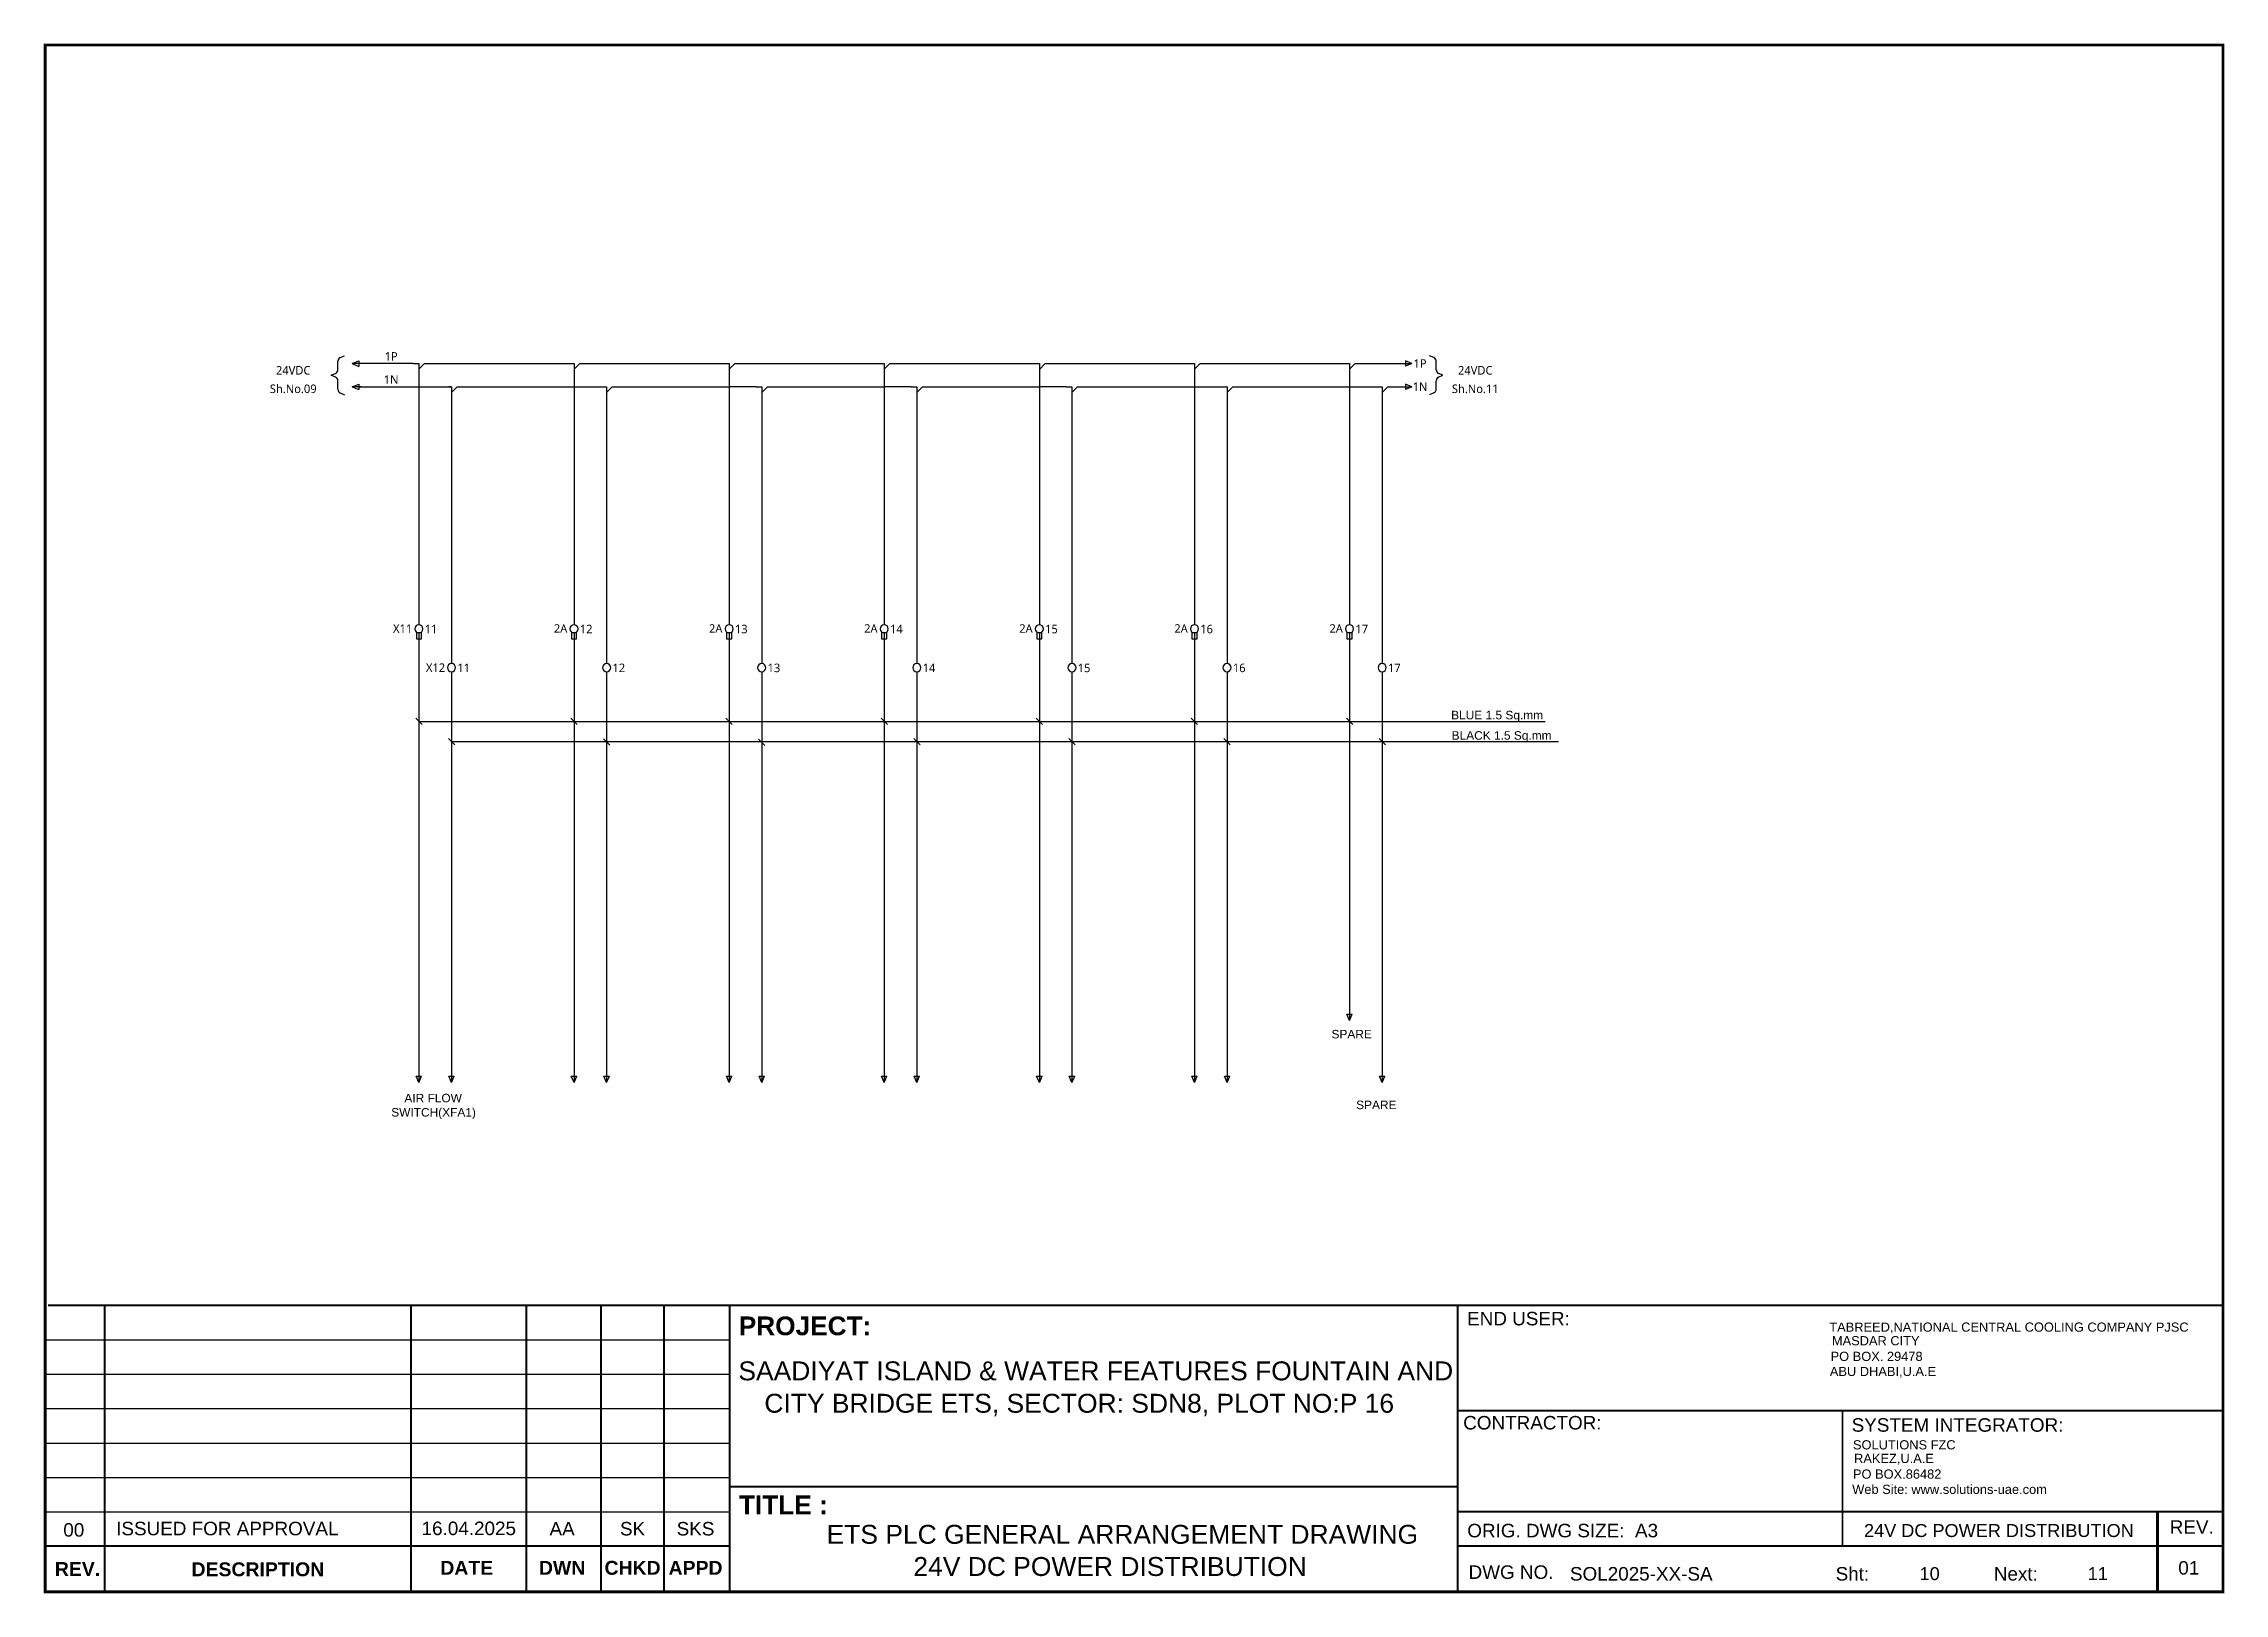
# Model space of a CAD drawing. Header units: inches. Extents: x 100535554 to 201081702, y 63708552 to 127420865.
# Drawn here: x 100536997 to 100538167, y 63708552 to 63709384 of the extents above; entities that cross this region are included whole.
import ezdxf
from ezdxf.enums import TextEntityAlignment as Align

# ---------------------------------------------------------------- set-up
doc = ezdxf.new("R2010")
doc.units = ezdxf.units.IN
doc.header["$MEASUREMENT"] = 0
doc.linetypes.add('CENTER', pattern=[50.8, 31.75, -6.35, 6.35, -6.35])
doc.linetypes.add('EPLANLINE7', pattern=[0])
doc.layers.add('BORDER', color=7, linetype='Continuous')
doc.layers.add('SYMBOL', color=4, linetype='Continuous')
doc.styles.add('A', font='arial.ttf')
doc.styles.add('ABB', font='arialbd.ttf')
doc.styles.add('MtXpl_Segoe_UI', font='segoeui.ttf')
doc.styles.get("Standard").update_dxf_attribs({"font": 'arial.ttf'})

msp = doc.modelspace()

# ---------------------------------------------------------------- texts
at = {"color": 7, "style": 'MtXpl_Segoe_UI'}
for s, p in [('1P', (100537183.055, 63709216.06)), ('24VDC', (100537130.508, 63709208.581)), ('1N', (100537183.055, 63709203.629)), ('1P', (100537735.265, 63709212.258)), ('24VDC', (100537764.918, 63709208.586)), ('Sh.No.09', (100537130.508, 63709198.661)), ('1N', (100537735.265, 63709199.827)), ('Sh.No.11', (100537764.918, 63709198.666))]:
    msp.add_text(s, height=4.5756, dxfattribs=at).set_placement(p, align=Align.MIDDLE_CENTER)
for s, p in [('X11', (100537194.385, 63709069.886)), ('2A', (100537277.634, 63709069.963)), ('2A', (100537360.883, 63709069.959)), ('2A', (100537444.132, 63709069.954)), ('2A', (100537527.381, 63709069.949)), ('2A', (100537610.63, 63709069.954)), ('2A', (100537693.879, 63709069.959)), ('X12', (100537212.044, 63709048.941))]:
    msp.add_text(s, height=4.5756, dxfattribs=at).set_placement(p, align=Align.MIDDLE_RIGHT)
for s, p in [('11', (100537201.074, 63709069.7)), ('12', (100537284.324, 63709069.695)), ('13', (100537367.573, 63709069.691)), ('14', (100537450.822, 63709069.686)), ('15', (100537534.071, 63709069.681)), ('16', (100537617.32, 63709069.686)), ('17', (100537700.569, 63709069.691)), ('11', (100537218.588, 63709048.839)), ('12', (100537301.837, 63709048.834)), ('13', (100537385.086, 63709048.83)), ('14', (100537468.335, 63709048.825)), ('15', (100537551.584, 63709048.82)), ('16', (100537634.833, 63709048.825)), ('17', (100537718.082, 63709048.83))]:
    msp.add_text(s, height=4.5756, dxfattribs=at).set_placement(p, align=Align.MIDDLE_LEFT)
at = {"style": 'A'}
msp.add_text('24V DC POWER DISTRIBUTION', height=6.96131, dxfattribs=at).set_placement((100537973.571, 63708582.187))
for s, p in [('10', (100538008.81, 63708562.53)), ('11', (100538099.008, 63708562.53))]:
    msp.add_text(s, height=6.9613, dxfattribs=at).set_placement(p, align=Align.MIDDLE_CENTER)
at = {"char_height": 4.57565, "attachment_point": 1}
for s, insert, width in [('\\pi0.41082;BLUE 1.5 Sq.mm', (100537751.566, 63709025.764), 49.32163), ('\\pi2.975;BLACK 1.5 Sq.mm ', (100537749.276, 63709014.839), 58.71343), ('\\pi1.2717;SPARE', (100537686.487, 63708854.466), 23.58319), ('\\pi10.751;AIR FLOW \\P\\pi3.6955;SWITCH(XFA1)', (100537179.415, 63708820.119), 52.32665), ('\\pi1.2717;SPARE', (100537699.717, 63708816.479), 23.58319)]:
    msp.add_mtext(s, dxfattribs=dict(at, insert=insert, width=width))
at = {"layer": 'BORDER', "style": 'A'}
for s, p in [('ETS PLC GENERAL ARRANGEMENT DRAWING', (100537416.792, 63708578.562)), ('24V DC POWER DISTRIBUTION', (100537463.376, 63708561.285))]:
    msp.add_text(s, height=10.15, dxfattribs=at).set_placement(p)

# ---------------------------------------------------------------- blocks, each defined once
blk = doc.blocks.new('Title Frame_Al Bayt')
at = {"layer": 'BORDER'}
for p, q in [((897.4, -274.9), (1264.8, -274.9)), ((897.4, -293.3), (1264.8, -293.3)), ((897.4, -311.8), (1264.8, -311.8)), ((897.4, -330.3), (1264.8, -330.3)), ((897.4, -348.7), (1264.8, -348.7)), ((897.4, -367.2), (1264.8, -367.2))]:
    blk.add_line(p, q, dxfattribs=at)
at = {"layer": 'BORDER', "const_width": 1.54}
blk.add_lwpolyline([(897.4, 420.3), (897.4, -410.2), (2066.3, -410.2), (2066.3, 420.3)], close=True, dxfattribs=at)
at = {"layer": 'BORDER'}
for points, const_width in [([(899, -256.4), (2066.3, -256.4)], 1.08), ([(929.4, -410.2), (929.4, -256.4)], 1.08), ([(1093.7, -410.2), (1093.7, -256.4)], 1.08), ([(1093.7, -391.8), (1093.7, -256.4)], 1.08), ([(1155.6, -410.2), (1155.6, -256.4)], 1.08), ([(1195.8, -410.2), (1195.8, -256.4)], 1.08), ([(1195.8, -391.8), (1195.8, -256.4)], 1.08), ([(1229.6, -410.2), (1229.6, -256.4)], 1.08), ([(1229.6, -391.8), (1229.6, -256.4)], 1.08), ([(1264.8, -256.4), (1264.8, -410.2)], 1.08), ([(1655.6, -410.2), (1655.6, -256.4)], 1.08), ([(1655.6, -312.9), (2066.3, -312.9)], 0.923), ([(1862.1, -385.6), (1862.1, -312.9)], 0.923), ([(1655.6, -353.7), (1265.2, -353.7)], 1.08), ([(2066.3, -367.2), (1655.6, -367.2)], 1.08), ([(2031.2, -410.2), (2031.2, -367.2)], 1.54), ([(897.4, -385.6), (1264.8, -385.6)], 1.08), ([(2066.3, -385.6), (1655.6, -385.6)], 1.08)]:
    blk.add_lwpolyline(points, dxfattribs=dict(at, const_width=const_width))
for s, height, style, p in [('PROJECT:', 10.07, 'ABB', (1269.7, -272.4)), ('END USER:', 7.25, 'A', (1660.6, -267.1)), ('TABREED,NATIONAL CENTRAL COOLING COMPANY PJSC', 4.93, 'A', (1855, -270.5)), ('MASDAR CITY', 4.93, 'A', (1856.4, -277.8)), ('SAADIYAT ISLAND & WATER FEATURES FOUNTAIN AND', 10.15, 'A', (1269.5, -296.6)), ('ABU DHABI,U.A.E', 4.93, 'A', (1855.3, -294.3)), ('PO BOX. 29478', 4.93, 'A', (1855.7, -286.2)), (' CITY BRIDGE ETS, SECTOR: SDN8, PLOT NO:P 16', 10.15, 'A', (1279.5, -314)), ('CONTRACTOR:', 7.25, 'A', (1658.5, -323)), ('SYSTEM INTEGRATOR:', 7.25, 'A', (1867, -324.2)), ('SOLUTIONS FZC', 4.93, 'A', (1867.7, -333.7)), ('RAKEZ,U.A.E', 4.93, 'A', (1868.3, -341)), ('PO BOX.86482', 4.93, 'A', (1867.7, -349.4)), ('TITLE :', 10.07, 'ABB', (1269.8, -368.5)), ('Web Site: www.solutions-uae.com ', 4.93, 'A', (1867.3, -357.6)), ('ORIG. DWG SIZE:  A3', 7.25, 'A', (1660.7, -380.9)), ('REV.', 7.25, 'A', (2037.7, -379)), ('DWG NO.', 7.25, 'A', (1661.4, -403.2)), ('SOL2025-XX-SA', 7.25, 'A', (1715.8, -404.1)), ('Sht:', 7.25, 'A', (1858.4, -404.1)), ('Next:', 7.25, 'A', (1943.3, -404.1)), ('01', 7.25, 'A', (2042.3, -400.9))]:
    blk.add_text(s, height=height, dxfattribs=dict(at, style=style)).set_placement(p)
for s, height, style, p in [('00', 7.25, 'A', (912.8, -376.9)), ('REV.', 7.46, 'ABB', (914.8, -397.9))]:
    blk.add_text(s, height=height, dxfattribs=dict(at, style=style)).set_placement(p, align=Align.MIDDLE)
for s, height, style, p in [('ISSUED FOR APPROVAL', 7.25, 'A', (995.2, -379.8)), ('16.04.2025', 7.25, 'A', (1124.8, -379.7)), ('AA', 7.25, 'A', (1174.9, -379.9)), ('SK', 7.25, 'A', (1212.7, -379.9)), ('SKS', 7.25, 'A', (1246.5, -379.9)), ('DESCRIPTION', 7.463, 'ABB', (1011.6, -401.8)), ('DATE', 7.46, 'ABB', (1123.7, -401)), ('DWN', 7.46, 'ABB', (1174.9, -401)), ('CHKD', 7.46, 'ABB', (1212.7, -401)), ('APPD', 7.46, 'ABB', (1246.5, -401))]:
    blk.add_text(s, height=height, dxfattribs=dict(at, style=style)).set_placement(p, align=Align.CENTER)
blk = doc.blocks.new('ARROW')
at = {"layer": 'SYMBOL', "color": 0, "linetype": 'EPLANLINE7'}
for p, q in [((0, -11.2), (-6.9, 5.1)), ((-6.9, 5.1), (6.9, 5.1)), ((0, 11.2), (0, -11.2)), ((0, -11.2), (6.9, 5.1))]:
    blk.add_line(p, q, dxfattribs=at)
blk = doc.blocks.new('LOOP-TOP-1')
at = {"layer": 'SYMBOL'}
for p, q in [((0, 0), (2, 0)), ((2, 0), (2, -2)), ((2, -2), (4, 0))]:
    blk.add_line(p, q, dxfattribs=at)
blk = doc.blocks.new('FEED THRUE TB')
at = {"color": 0}
blk.add_line((0, -50.7), (0, -11.9), dxfattribs=at)
blk.add_circle((0, 0), 11.9, dxfattribs=at)

# ---------------------------------------------------------------- linework, layer by layer
at = {"color": 0}
for p, q in [((100537155.791, 63709215.412), (100537158.121, 63709216.404)), ((100537742.682, 63709215.417), (100537740.352, 63709216.409)), ((100537150.878, 63709205.954), (100537153.208, 63709206.946)), ((100537153.208, 63709204.962), (100537150.878, 63709205.954)), ((100537154.5, 63709208.9), (100537154.5, 63709213.458)), ((100537743.974, 63709208.905), (100537743.974, 63709213.463)), ((100537747.595, 63709205.959), (100537745.265, 63709206.951)), ((100537745.265, 63709204.967), (100537747.595, 63709205.959)), ((100537154.5, 63709198.45), (100537154.5, 63709203.008)), ((100537155.791, 63709196.496), (100537158.121, 63709195.504)), ((100537742.682, 63709196.501), (100537740.352, 63709195.509)), ((100537743.974, 63709198.455), (100537743.974, 63709203.013))]:
    msp.add_line(p, q, dxfattribs=at)
for p, q in [((100537194.908, 63709212.175), (100537166.931, 63709212.17)), ((100537617.261, 63709212.17), (100537694.402, 63709212.17)), ((100537700.51, 63709212.175), (100537726.224, 63709212.175)), ((100537378.919, 63709199.737), (100537364.46, 63709199.741)), ((100537462.168, 63709199.732), (100537447.709, 63709199.736)), ((100537545.417, 63709199.727), (100537530.958, 63709199.732)), ((100537551.525, 63709199.727), (100537628.666, 63709199.732)), ((100537634.774, 63709199.732), (100537711.916, 63709199.737)), ((100537718.023, 63709199.737), (100537726.224, 63709199.743))]:
    msp.add_line(p, q)
at = {"color": 7}
for p, q in [((100537197.962, 63709209.121), (100537197.962, 63709071.993)), ((100537201.016, 63709212.175), (100537278.162, 63709212.175)), ((100537281.211, 63709209.116), (100537281.211, 63709079.145)), ((100537284.265, 63709212.17), (100537364.46, 63709212.17)), ((100537364.46, 63709209.111), (100537364.46, 63709079.14)), ((100537367.514, 63709212.165), (100537447.709, 63709212.165)), ((100537447.709, 63709209.106), (100537447.709, 63709079.135)), ((100537450.763, 63709212.16), (100537530.958, 63709212.16)), ((100537530.958, 63709209.102), (100537530.958, 63709079.131)), ((100537534.008, 63709212.161), (100537611.153, 63709212.17)), ((100537614.207, 63709209.106), (100537614.207, 63709079.135)), ((100537697.456, 63709209.111), (100537697.456, 63709079.14)), ((100537165.662, 63709199.738), (100537215.475, 63709199.739)), ((100537215.475, 63709196.692), (100537215.475, 63709051.132)), ((100537218.529, 63709199.739), (100537295.675, 63709199.739)), ((100537298.724, 63709196.687), (100537298.724, 63709058.284)), ((100537301.778, 63709199.741), (100537364.46, 63709199.741)), ((100537381.973, 63709196.683), (100537381.973, 63709051.123)), ((100537385.027, 63709199.737), (100537447.709, 63709199.736)), ((100537465.222, 63709196.678), (100537465.222, 63709058.274)), ((100537468.276, 63709199.732), (100537530.958, 63709199.732)), ((100537548.471, 63709196.673), (100537548.471, 63709058.27)), ((100537631.72, 63709196.678), (100537631.72, 63709058.274)), ((100537714.969, 63709196.683), (100537714.969, 63709058.279)), ((100537197.962, 63709067.611), (100537197.962, 63708830.868)), ((100537281.211, 63709067.607), (100537281.211, 63708829.589)), ((100537364.46, 63709067.602), (100537364.46, 63708829.585)), ((100537447.709, 63709067.597), (100537447.709, 63708829.58)), ((100537530.958, 63709067.592), (100537530.958, 63708829.575)), ((100537614.207, 63709067.597), (100537614.207, 63708829.58)), ((100537697.456, 63709067.602), (100537697.456, 63708864.262)), ((100537215.475, 63709046.75), (100537215.475, 63708830.868)), ((100537298.724, 63709046.746), (100537298.724, 63708830.863)), ((100537381.973, 63709046.741), (100537381.973, 63708830.859)), ((100537465.222, 63709046.736), (100537465.222, 63708830.854)), ((100537548.471, 63709046.731), (100537548.471, 63708830.849)), ((100537631.72, 63709046.736), (100537631.72, 63708830.854)), ((100537714.969, 63709046.741), (100537714.969, 63708830.859)), ((100537197.964, 63709020.084), (100537802.413, 63709020.084)), ((100537215.475, 63709009.236), (100537809.515, 63709009.227))]:
    msp.add_line(p, q, dxfattribs=at)
at = {"color": 7, "linetype": 'CENTER', "ltscale": 0.325}
msp.add_line((100537215.475, 63709199.739), (100537214.095, 63709199.739), dxfattribs=at)
at = {"color": 7, "linetype": 'CENTER', "ltscale": 10}
msp.add_line((100537214.854, 63709199.739), (100537215.475, 63709199.739), dxfattribs=at)
at = {"color": 7, "lineweight": 13}
for p, q in [((100537199.653, 63709018.394), (100537196.271, 63709021.777)), ((100537282.902, 63709018.39), (100537279.52, 63709021.772)), ((100537366.151, 63709018.385), (100537362.769, 63709021.768)), ((100537449.4, 63709018.38), (100537446.018, 63709021.763)), ((100537532.649, 63709018.375), (100537529.267, 63709021.758)), ((100537615.899, 63709018.38), (100537612.516, 63709021.763)), ((100537699.148, 63709018.385), (100537695.765, 63709021.768)), ((100537217.167, 63709007.557), (100537213.784, 63709010.939)), ((100537300.415, 63709007.361), (100537297.033, 63709010.743)), ((100537383.664, 63709007.177), (100537380.282, 63709010.559)), ((100537466.914, 63709007.543), (100537463.532, 63709010.925)), ((100537550.163, 63709007.538), (100537546.781, 63709010.92)), ((100537633.412, 63709007.543), (100537630.03, 63709010.925)), ((100537716.662, 63709007.547), (100537713.279, 63709010.93))]:
    msp.add_line(p, q, dxfattribs=at)
for points in [[(100537196.587, 63709064.374), (100537199.337, 63709064.374), (100537199.337, 63709067.611), (100537196.587, 63709067.611)], [(100537279.836, 63709064.37), (100537282.586, 63709064.37), (100537282.586, 63709067.607), (100537279.836, 63709067.607)], [(100537363.085, 63709064.365), (100537365.835, 63709064.365), (100537365.835, 63709067.602), (100537363.085, 63709067.602)], [(100537446.334, 63709064.36), (100537449.084, 63709064.36), (100537449.084, 63709067.597), (100537446.334, 63709067.597)], [(100537529.583, 63709064.355), (100537532.333, 63709064.355), (100537532.333, 63709067.592), (100537529.583, 63709067.592)], [(100537612.832, 63709064.36), (100537615.582, 63709064.36), (100537615.582, 63709067.597), (100537612.832, 63709067.597)], [(100537696.081, 63709064.365), (100537698.832, 63709064.365), (100537698.832, 63709067.602), (100537696.081, 63709067.602)]]:
    msp.add_lwpolyline(points, close=True)
at = {"color": 0}
for centre, start, end in [((100537152.376, 63709208.9), 293.070413, 0), ((100537152.376, 63709203.008), 0, 66.929587), ((100537156.623, 63709213.458), 113.070413, 180), ((100537741.85, 63709213.463), 0, 66.929587), ((100537746.097, 63709208.905), 180, 246.929587), ((100537746.097, 63709203.013), 113.070413, 180), ((100537156.623, 63709198.45), 180, 246.929587), ((100537741.85, 63709198.455), 293.070413, 0)]:
    msp.add_arc(centre, 2.124, start, end, dxfattribs=at)

# ---------------------------------------------------------------- block references
at = {"yscale": 0.2104324012768687, "zscale": 0.2104324012768687}
for p, xscale, rotation in [((100537164.583, 63709212.17), 0.2104324012768687, 270), ((100537728.572, 63709212.175), -0.2104324012768687, 90), ((100537164.583, 63709199.738), 0.2104324012768687, 270), ((100537728.572, 63709199.743), -0.2104324012768687, 90)]:
    msp.add_blockref('ARROW', p, dxfattribs=dict(at, xscale=xscale, rotation=rotation))
at = {"color": 7, "xscale": 1.526969785154595, "yscale": 1.526969785154595, "zscale": 1.526969785154595}
for p in [(100537194.908, 63709212.175), (100537278.157, 63709212.17), (100537361.406, 63709212.17), (100537444.655, 63709212.17), (100537527.904, 63709212.165), (100537611.153, 63709212.17), (100537694.402, 63709212.175), (100537212.421, 63709199.739), (100537295.67, 63709199.741), (100537378.919, 63709199.737), (100537462.168, 63709199.732), (100537545.417, 63709199.727), (100537628.666, 63709199.732), (100537711.916, 63709199.737)]:
    msp.add_blockref('LOOP-TOP-1', p, dxfattribs=at)
at = {"color": 7, "xscale": -0.1843536286949976, "yscale": 0.1843536286949976, "zscale": 0.1843536286949976, "rotation": 180}
for p in [(100537197.962, 63709069.802), (100537281.211, 63709069.797), (100537364.46, 63709069.793), (100537447.709, 63709069.788), (100537530.958, 63709069.783), (100537614.207, 63709069.788), (100537697.456, 63709069.793), (100537215.475, 63709048.941), (100537298.724, 63709048.936), (100537381.973, 63709048.932), (100537465.222, 63709048.927), (100537548.471, 63709048.922), (100537631.72, 63709048.927), (100537714.969, 63709048.932)]:
    msp.add_blockref('FEED THRUE TB', p, dxfattribs=at)
at = {"xscale": 0.2104324012768687, "yscale": 0.2104324012768687, "zscale": 0.2104324012768687}
for p in [(100537697.456, 63708861.911), (100537197.962, 63708828.517), (100537215.475, 63708828.515), (100537281.211, 63708828.511), (100537298.724, 63708828.511), (100537364.46, 63708828.506), (100537381.973, 63708828.506), (100537447.709, 63708828.501), (100537465.222, 63708828.501), (100537530.958, 63708828.496), (100537548.471, 63708828.496), (100537614.207, 63708828.501), (100537631.72, 63708828.501), (100537714.969, 63708828.506)]:
    msp.add_blockref('ARROW', p, dxfattribs=at)
at = {"layer": 'BORDER'}
msp.add_blockref('Title Frame_Al Bayt', (100536099.942, 63708962.922), dxfattribs=at)

msp.set_redraw_order([(e.dxf.handle, doc.entitydb.next_handle()) for e in msp.query("TEXT MTEXT ATTDEF DIMENSION ARC_DIMENSION")])  # texts and dimensions are drawn at this point

doc.saveas('drawing.dxf')
